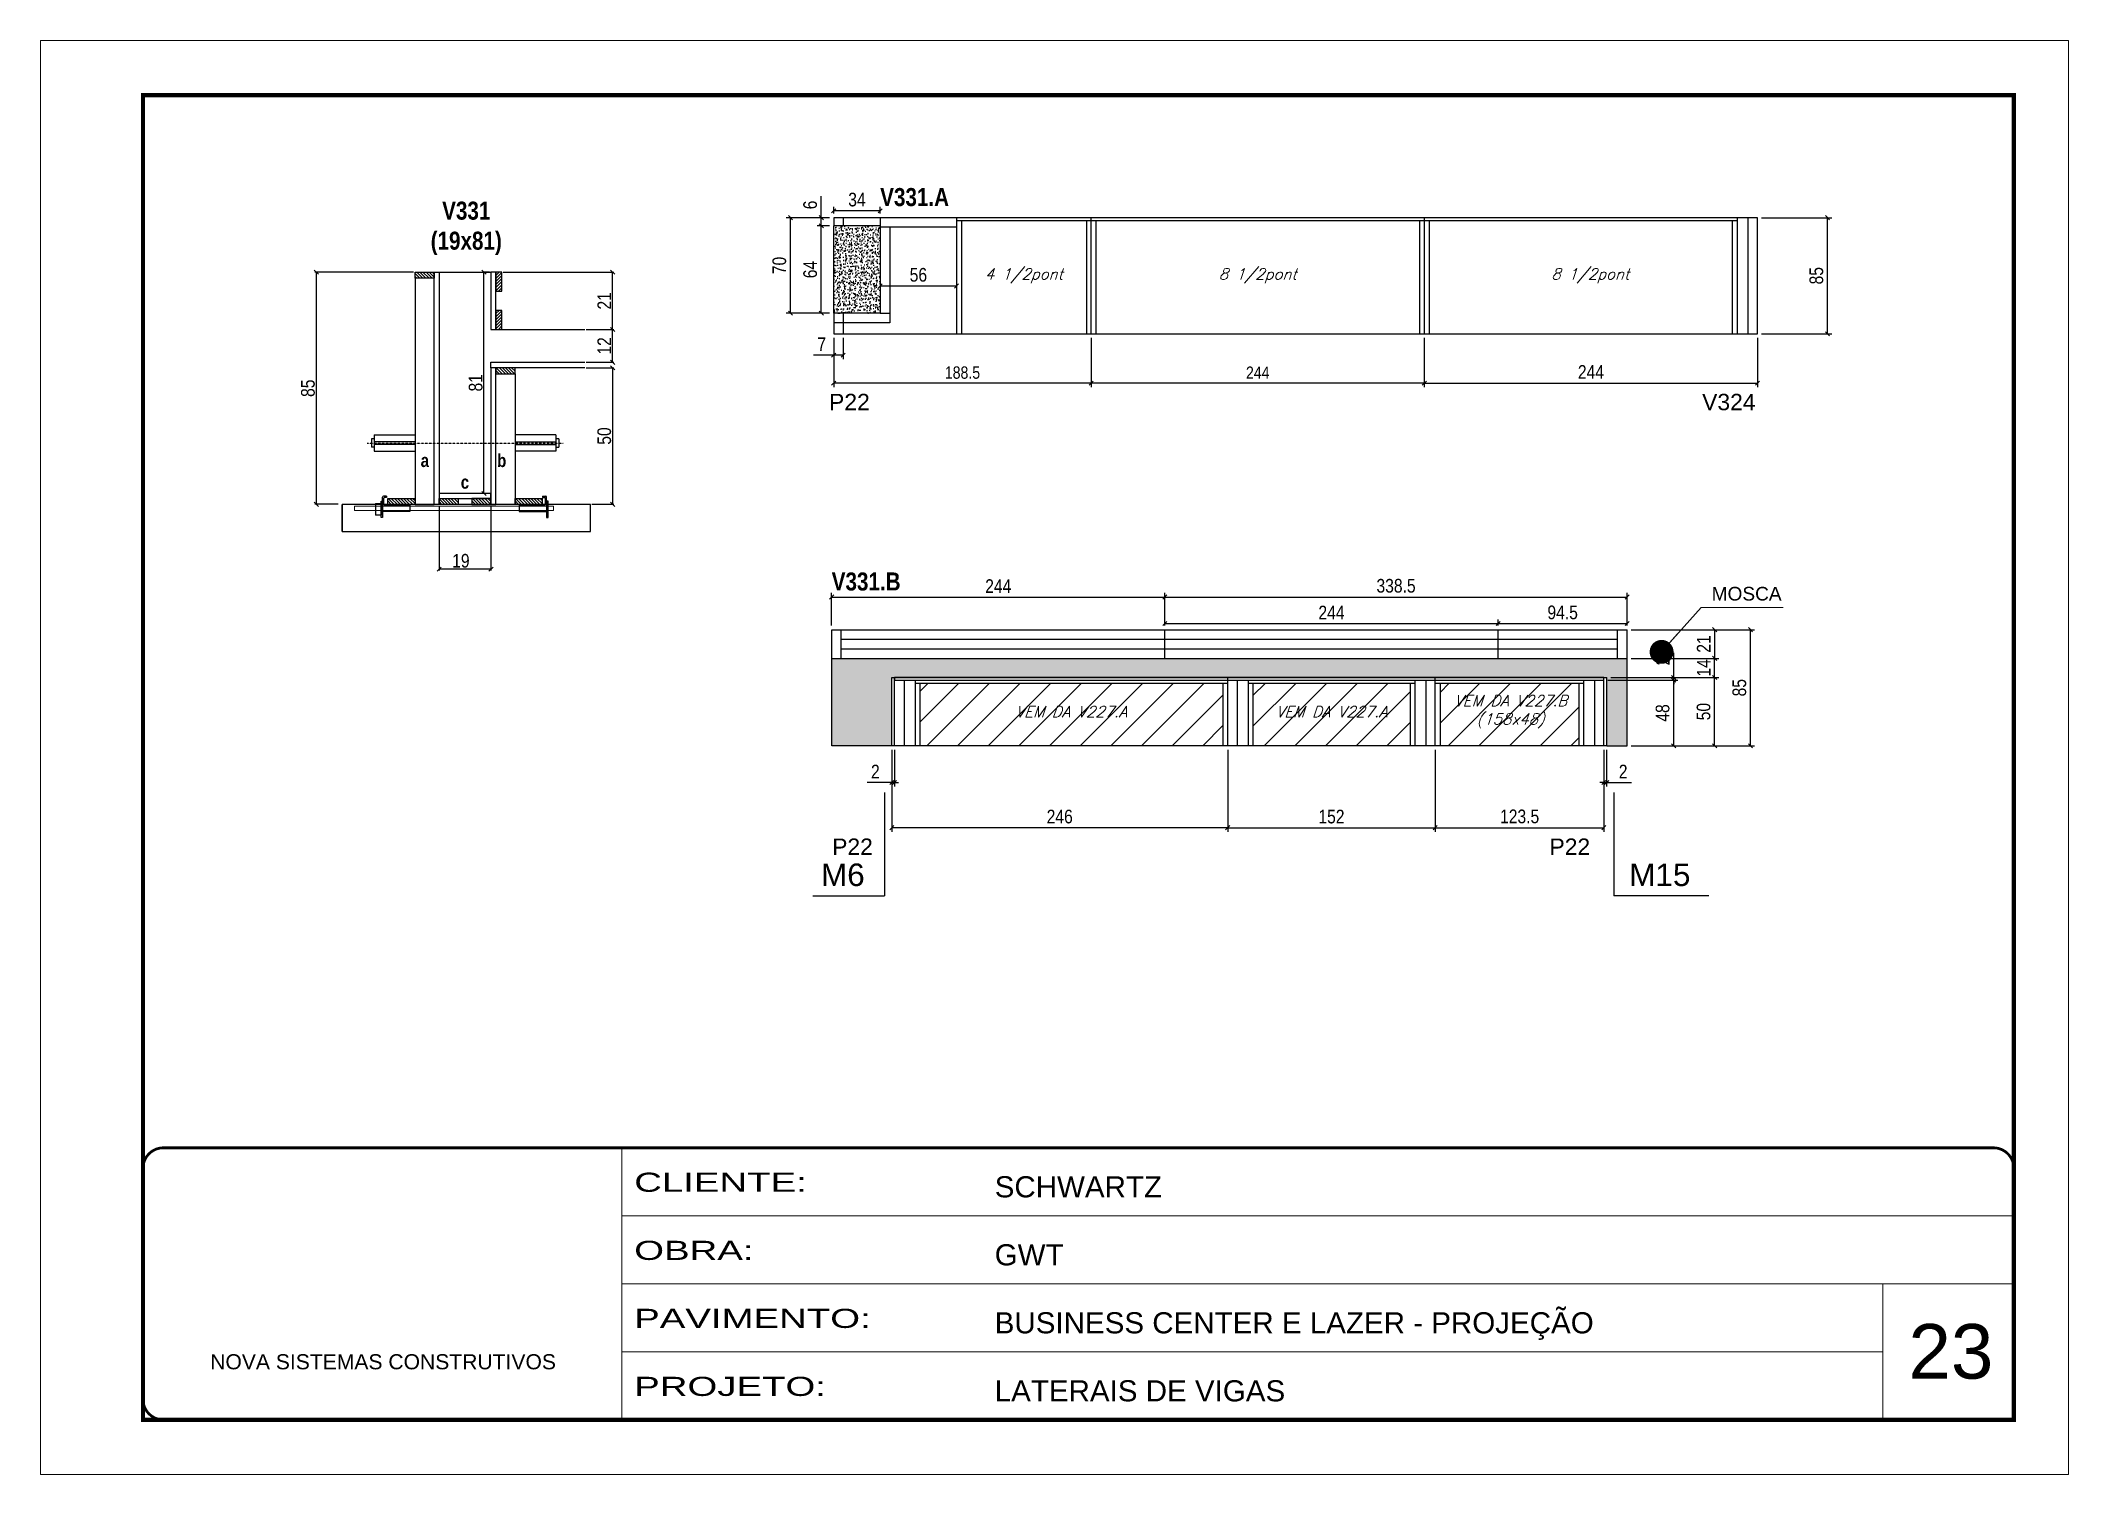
# Model space of a CAD drawing. Extents: x 13154 to 22413, y 1253 to 30260.
# Drawn here: x 16338 to 17823, y 23076 to 24126 of the extents above; entities that cross this region are included whole.
import ezdxf

# ---------------------------------------------------------------- set-up
doc = ezdxf.new("R2010")
doc.units = 0
for name, pattern in [('CONTINUO', [0]), ('DASHED', [0.75, 0.5, -0.25]), ('HIDDEN', [0.375, 0.25, -0.125])]:
    doc.linetypes.add(name, pattern=pattern)
for name, color, linetype in [('5', 5, 'Continuous'), ('barrote', 251, 'Continuous'), ('COTA', 241, 'Continuous'), ('detalhes', 4, 'Continuous'), ('NOMENCLATURA', 7, 'Continuous'), ('Painéis', 200, 'Continuous'), ('presilha', 1, 'Continuous'), ('SARR_2.2x10', 60, 'Continuous'), ('SARR_2.2x7', 40, 'Continuous'), ('SARR_3.5x7', 81, 'Continuous'), ('TENSOR', 3, 'Continuous'), ('texto', 7, 'Continuous')]:
    doc.layers.add(name, color=color, linetype=linetype)
for name, color, linetype, lineweight in [('CARIMBO', 255, 'Continuous', 9), ('CONCRETO', 251, 'Continuous', 25), ('Folhas', 255, 'Continuous', 9), ('Hachura', 251, 'Continuous', 9), ('SARRAFO DE PRESSAO', 251, 'DASHED', 9), ('SCO-___-LAJ', 2, 'Continuous', 0)]:
    doc.layers.add(name, color=color, linetype=linetype, lineweight=lineweight)
doc.styles.add('ARIAL', font='arial.ttf')
doc.styles.add('COTA TECNICA', font='techl___.ttf', dxfattribs={"height": 10})
doc.styles.add('COTA TECNICA 2X', font='techl___.ttf', dxfattribs={"height": 10})
doc.styles.add('COTA TECNICA-50', font='techl___.ttf', dxfattribs={"height": 9})
doc.styles.add('Romans', font='romans.shx')
doc.styles.get("Standard").update_dxf_attribs({"font": 'arial.ttf'})
doc.styles.add('TECNICA', font='techb___.ttf', dxfattribs={"height": 10})
doc.styles.add('Tecnologia', font='')
doc.styles.get('Tecnologia').set_extended_font_data('Forgotten Futurist')
doc.dimstyles.new('3x', dxfattribs={"dimtxt": 10, "dimasz": 5, "dimexe": 7, "dimexo": 5, "dimgap": 4, "dimtad": 1, "dimdec": 4, "dimlfac": 0.333333, "dimdsep": 46, "dimtxsty": 'Standard', "dimblk": 'DOT', "dimcen": 0.09, "dimclrd": 1, "dimclre": 1, "dimclrt": 2, "dimadec": 0, "dimazin": 2, "dimtfac": 1, "dimtdec": 4, "dimtmove": 0, "dimatfit": 3, "dimldrblk": 'DOT', "dimfxl": 1, "dimtolj": 1, "dimtzin": 0, "dimlwd": 9, "dimlwe": 9, "dimarcsym": 0})
doc.dimstyles.new('COTA PAINEL-50', dxfattribs={"dimtxt": 9, "dimasz": 3, "dimexe": 3, "dimexo": 3, "dimgap": 3, "dimtad": 1, "dimdec": 1, "dimzin": 12, "dimdsep": 46, "dimtxsty": 'COTA TECNICA-50', "dimblk1": 'OBLIQUE', "dimblk2": 'OBLIQUE', "dimsah": 1, "dimcen": 0.9, "dimclrd": 4, "dimclre": 4, "dimclrt": 240, "dimadec": 1, "dimazin": 3, "dimtfac": 1, "dimtdec": 1, "dimtmove": 0, "dimatfit": 3, "dimfxl": 1, "dimtolj": 1, "dimtzin": 12, "dimarcsym": 0})
doc.dimstyles.new('PAINEL', dxfattribs={"dimtxt": 10, "dimasz": 3, "dimexe": 3, "dimexo": 3, "dimgap": 3, "dimtad": 1, "dimdec": 1, "dimzin": 12, "dimdsep": 46, "dimtxsty": 'COTA TECNICA', "dimblk1": 'OBLIQUE', "dimblk2": 'OBLIQUE', "dimsah": 1, "dimcen": 0.9, "dimclrd": 4, "dimclre": 4, "dimclrt": 240, "dimadec": 1, "dimazin": 3, "dimtfac": 1, "dimtdec": 1, "dimtmove": 0, "dimatfit": 3, "dimfxl": 1, "dimtolj": 1, "dimtzin": 12, "dimarcsym": 0})
doc.dimstyles.new('SECAO', dxfattribs={"dimscale": 0.333333, "dimtxt": 5, "dimasz": 9, "dimexe": 3, "dimexo": 3, "dimgap": 3, "dimtad": 1, "dimdec": 1, "dimlfac": 0.5, "dimzin": 12, "dimdsep": 46, "dimtxsty": 'COTA TECNICA 2X', "dimblk1": 'OBLIQUE', "dimblk2": 'OBLIQUE', "dimsah": 1, "dimcen": 0.9, "dimclrd": 4, "dimclre": 4, "dimclrt": 240, "dimadec": 1, "dimazin": 3, "dimtfac": 1, "dimtdec": 1, "dimtmove": 0, "dimatfit": 3, "dimfxl": 1, "dimtolj": 1, "dimtzin": 12, "dimarcsym": 0})
pattern_1 = [(135, (49865.257, -99725.4912), (-1.122532015, -1.122532015), [])]

msp = doc.modelspace()

# ---------------------------------------------------------------- texts
at = {"layer": '5', "linetype": 'Continuous'}
for s, p in [('P22', (16915.3, 23855.6)), ('V324', (17554.63, 23855.6)), ('P22', (16917.56, 23529.98)), ('P22', (17442.84, 23529.98))]:
    msp.add_text(s, height=12, rotation=0.00004, dxfattribs=at).set_placement(p)
at = {"layer": 'CARIMBO', "style": 'ARIAL'}
for s, height, p in [('MOSCA', 10, (17561.6, 23716.25)), ('23', 40, (17705.74, 23146.44))]:
    msp.add_text(s, height=height, dxfattribs=at).set_placement(p)
at = {"layer": 'detalhes', "style": 'TECNICA'}
for s, p in [('a', (16616.24, 23814.01)), ('b', (16672.22, 23814)), ('c', (16645.58, 23798.15))]:
    msp.add_text(s, height=9.6, dxfattribs=at).set_placement(p)
at = {"layer": 'NOMENCLATURA', "style": 'TECNICA'}
for s, p in [('V331.A', (16952.73, 24005.1)), ('V331.B', (16917.23, 23723.59))]:
    msp.add_text(s, height=13.2, dxfattribs=at).set_placement(p)
at = {"layer": 'NOMENCLATURA', "linetype": 'Continuous'}
for s, p in [('M6', (16909.37, 23507.17)), ('M15', (17501.24, 23507.17))]:
    msp.add_text(s, height=16.5, dxfattribs=at).set_placement(p)
at = {"layer": 'NOMENCLATURA', "insert": (16649.62, 24008.37), "char_height": 13.2, "attachment_point": 2, "style": 'TECNICA'}
msp.add_mtext_dynamic_manual_height_columns('V331\\P(19x81)', width=300.2766, gutter_width=1, heights=[0], dxfattribs=at)
at = {"layer": 'texto', "color": 2, "char_height": 8, "attachment_point": 5, "style": 'Romans'}
for s, insert in [('{\\Q19;\\C256;4 1/2pont}', (17057.98, 23954.08)), ('{\\Q19;\\C256;8 1/2pont}', (17229.23, 23954.08)), ('{\\Q19;\\C256;8 1/2pont}', (17472.73, 23954.08)), ('{\\Q19;\\C256;VEM DA V227.B\\P(158x48)}', (17414.36, 23634.88)), ('{\\Q19;\\C256;VEM DA V227.A}', (17092.73, 23634.88)), ('{\\Q19;\\C256;VEM DA V227.A}', (17283.23, 23634.88))]:
    msp.add_mtext(s, dxfattribs=dict(at, insert=insert))

# ---------------------------------------------------------------- blocks, each defined once
blk = doc.blocks.new('9999999999')
at = {"color": 30, "linetype": 'CONTINUO'}
for p, q in [((98564.6, 34230.2), (98564.6, 34429.4)), ((98564.6, 34379.6), (99584, 34379.6)), ((98564.6, 34329.8), (99488, 34329.8)), ((99584, 34329.8), (99488, 34329.8)), ((99488, 34329.8), (99488, 34230.2)), ((98564.6, 34280), (99488, 34280))]:
    blk.add_line(p, q, dxfattribs=at)
at = {"color": 30, "linetype": 'CONTINUO', "const_width": 2}
blk.add_lwpolyline([(99584, 34230.2), (99584, 34414.4, 0.414214), (99569, 34429.4), (98229, 34429.4, 0.414214), (98214, 34414.4), (98214, 34245.2, 0.414214), (98229, 34230.2), (99584, 34230.2)], format="xyb", dxfattribs=at)
at = {"layer": 'Folhas'}
blk.add_lwpolyline([(98139, 34190.2), (99624, 34190.2), (99624, 35240.2), (98139, 35240.2)], close=True, dxfattribs=at)
at = {"layer": 'Folhas', "color": 30, "const_width": 3}
blk.add_lwpolyline([(98214, 34230.2), (99584, 34230.2), (99584, 35200.2), (98214, 35200.2)], close=True, dxfattribs=at)
at = {"color": 7, "linetype": 'Continuous', "ltscale": 5, "style": 'ARIAL'}
for s, height, p in [('SCHWARTZ', 15.48, (98837.7, 34393.1)), ('GWT', 15.48, (98837.7, 34343.3)), ('BUSINESS CENTER E LAZER - PROJEÇÃO', 15.483, (98837.7, 34293.5)), ('NOVA SISTEMAS CONSTRUTIVOS', 11.059, (98263.2, 34267.2)), ('LATERAIS DE VIGAS', 15.483, (98837.7, 34243.7))]:
    blk.add_text(s, height=height, dxfattribs=at).set_placement(p)
at = {"layer": 'Folhas', "color": 7, "style": 'Tecnologia', "width": 1.5}
for s, p in [('CLIENTE:', (98573.7, 34397.2)), ('OBRA:', (98573.7, 34347.3)), ('PAVIMENTO:', (98573.7, 34297.5)), ('PROJETO:', (98573.7, 34247.7))]:
    blk.add_text(s, height=14, dxfattribs=at).set_placement(p)
blk = doc.blocks.new('_Oblique')
at = {"color": 0, "linetype": 'ByBlock', "lineweight": -2}
blk.add_line((-0.5, -0.5), (0.5, 0.5), dxfattribs=at)
blk = doc.blocks.new('*D128')
at = {"layer": 'COTA', "color": 4, "linetype": 'ByBlock', "lineweight": -2, "transparency": 16777216}
for p, q in [((17107.2, 23908.6), (17107.2, 23872.5)), ((17351.2, 23908.6), (17351.2, 23872.5)), ((17351.2, 23875.5), (17107.2, 23875.5))]:
    blk.add_line(p, q, dxfattribs=at)
at = {"layer": 'Defpoints', "color": 0, "linetype": 'ByBlock', "transparency": 16777216}
for p in [(17107.2, 23911.6), (17351.2, 23911.6), (17107.2, 23875.5)]:
    blk.add_point(p, dxfattribs=at)
at = {"layer": 'COTA', "color": 4, "linetype": 'ByBlock', "lineweight": -2, "transparency": 16777216, "xscale": 3, "yscale": 3, "zscale": 3, "rotation": 180}
blk.add_blockref('_Oblique', (17107.2, 23875.5), dxfattribs=at)
at = {"layer": 'COTA', "color": 4, "linetype": 'ByBlock', "lineweight": -2, "transparency": 16777216, "xscale": 3, "yscale": 3, "zscale": 3}
blk.add_blockref('_Oblique', (17351.2, 23875.5), dxfattribs=at)
at = {"layer": 'COTA', "color": 240, "linetype": 'ByBlock', "transparency": 16777216, "insert": (17229.2, 23883.1), "char_height": 9, "attachment_point": 5, "style": 'COTA TECNICA-50'}
blk.add_mtext('\\A1;244', dxfattribs=at)
blk = doc.blocks.new('*D958')
at = {"layer": 'COTA', "color": 4, "linetype": 'ByBlock', "lineweight": -2, "transparency": 16777216}
for p, q in [((16918.7, 23908.6), (16918.7, 23872.5)), ((17107.2, 23908.6), (17107.2, 23872.5)), ((17107.2, 23875.5), (16918.7, 23875.5))]:
    blk.add_line(p, q, dxfattribs=at)
at = {"layer": 'Defpoints', "color": 0, "linetype": 'ByBlock', "transparency": 16777216}
for p in [(16918.7, 23911.6), (17107.2, 23911.6), (16918.7, 23875.5)]:
    blk.add_point(p, dxfattribs=at)
at = {"layer": 'COTA', "color": 4, "linetype": 'ByBlock', "lineweight": -2, "transparency": 16777216, "xscale": 3, "yscale": 3, "zscale": 3, "rotation": 180}
blk.add_blockref('_Oblique', (16918.7, 23875.5), dxfattribs=at)
at = {"layer": 'COTA', "color": 4, "linetype": 'ByBlock', "lineweight": -2, "transparency": 16777216, "xscale": 3, "yscale": 3, "zscale": 3}
blk.add_blockref('_Oblique', (17107.2, 23875.5), dxfattribs=at)
at = {"layer": 'COTA', "color": 240, "linetype": 'ByBlock', "transparency": 16777216, "insert": (17013, 23883.1), "char_height": 9, "attachment_point": 5, "style": 'COTA TECNICA-50'}
blk.add_mtext('\\A1;188.5', dxfattribs=at)
blk = doc.blocks.new('*D959')
at = {"layer": 'COTA', "color": 4, "linetype": 'ByBlock', "lineweight": -2, "transparency": 16777216}
for p, q in [((17351.2, 23908.6), (17351.2, 23872.5)), ((17595.2, 23908.6), (17595.2, 23872.5)), ((17351.2, 23875.5), (17595.2, 23875.5))]:
    blk.add_line(p, q, dxfattribs=at)
at = {"layer": 'Defpoints', "color": 0, "linetype": 'ByBlock', "transparency": 16777216}
for p in [(17351.2, 23911.6), (17595.2, 23911.6), (17595.2, 23875.5)]:
    blk.add_point(p, dxfattribs=at)
at = {"layer": 'COTA', "color": 4, "linetype": 'ByBlock', "lineweight": -2, "transparency": 16777216, "xscale": 3, "yscale": 3, "zscale": 3, "rotation": 180}
blk.add_blockref('_Oblique', (17351.2, 23875.5), dxfattribs=at)
at = {"layer": 'COTA', "color": 4, "linetype": 'ByBlock', "lineweight": -2, "transparency": 16777216, "xscale": 3, "yscale": 3, "zscale": 3}
blk.add_blockref('_Oblique', (17595.2, 23875.5), dxfattribs=at)
at = {"layer": 'COTA', "color": 240, "linetype": 'ByBlock', "transparency": 16777216, "insert": (17473.2, 23883.6), "char_height": 10, "attachment_point": 5, "style": 'COTA TECNICA'}
blk.add_mtext('\\A1;244', dxfattribs=at)
blk = doc.blocks.new('*D960')
at = {"layer": 'COTA', "color": 4, "linetype": 'ByBlock', "lineweight": -2, "transparency": 16777216}
for p, q in [((17598.2, 23996.6), (17649.5, 23996.6)), ((17646.5, 23911.6), (17646.5, 23996.6)), ((17598.2, 23911.6), (17649.5, 23911.6))]:
    blk.add_line(p, q, dxfattribs=at)
at = {"layer": 'Defpoints', "color": 0, "linetype": 'ByBlock', "transparency": 16777216}
for p in [(17595.2, 23996.6), (17646.5, 23996.6), (17595.2, 23911.6)]:
    blk.add_point(p, dxfattribs=at)
at = {"layer": 'COTA', "color": 4, "linetype": 'ByBlock', "lineweight": -2, "transparency": 16777216, "xscale": 3, "yscale": 3, "zscale": 3}
for p, rotation in [((17646.5, 23996.6), 90), ((17646.5, 23911.6), 270)]:
    blk.add_blockref('_Oblique', p, dxfattribs=dict(at, rotation=rotation))
at = {"layer": 'COTA', "color": 240, "linetype": 'ByBlock', "transparency": 16777216, "insert": (17638.3, 23954.1), "char_height": 10, "attachment_point": 5, "rotation": 90, "style": 'COTA TECNICA'}
blk.add_mtext('\\A1;85', dxfattribs=at)
blk = doc.blocks.new('*D961')
at = {"layer": 'COTA', "color": 4, "linetype": 'ByBlock', "lineweight": -2, "transparency": 16777216}
for p, q in [((16918.7, 23908.6), (16918.7, 23892.9)), ((16925.7, 23908.6), (16925.7, 23892.9)), ((16918.7, 23895.9), (16904, 23895.9)), ((16925.7, 23895.9), (16918.7, 23895.9))]:
    blk.add_line(p, q, dxfattribs=at)
at = {"layer": 'Defpoints', "color": 0, "linetype": 'ByBlock', "transparency": 16777216}
for p in [(16918.7, 23911.6), (16925.7, 23911.6), (16918.7, 23895.9)]:
    blk.add_point(p, dxfattribs=at)
at = {"layer": 'COTA', "color": 4, "linetype": 'ByBlock', "lineweight": -2, "transparency": 16777216, "xscale": 3, "yscale": 3, "zscale": 3, "rotation": 180}
blk.add_blockref('_Oblique', (16918.7, 23895.9), dxfattribs=at)
at = {"layer": 'COTA', "color": 4, "linetype": 'ByBlock', "lineweight": -2, "transparency": 16777216, "xscale": 3, "yscale": 3, "zscale": 3}
blk.add_blockref('_Oblique', (16925.7, 23895.9), dxfattribs=at)
at = {"layer": 'COTA', "color": 240, "linetype": 'ByBlock', "transparency": 16777216, "insert": (16909.9, 23903.9), "char_height": 10, "attachment_point": 5, "style": 'COTA TECNICA'}
blk.add_mtext('\\A1;7', dxfattribs=at)
blk = doc.blocks.new('*D962')
at = {"layer": 'COTA', "color": 4, "linetype": 'ByBlock', "lineweight": -2, "transparency": 16777216}
for p, q in [((16915.7, 23990.6), (16906.6, 23990.6)), ((16909.6, 23926.6), (16909.6, 23990.6)), ((16915.7, 23926.6), (16906.6, 23926.6))]:
    blk.add_line(p, q, dxfattribs=at)
at = {"layer": 'Defpoints', "color": 0, "linetype": 'ByBlock', "transparency": 16777216}
for p in [(16909.6, 23990.6), (16918.7, 23990.6), (16918.7, 23926.6)]:
    blk.add_point(p, dxfattribs=at)
at = {"layer": 'COTA', "color": 4, "linetype": 'ByBlock', "lineweight": -2, "transparency": 16777216, "xscale": 3, "yscale": 3, "zscale": 3}
for p, rotation in [((16909.6, 23990.6), 90), ((16909.6, 23926.6), 270)]:
    blk.add_blockref('_Oblique', p, dxfattribs=dict(at, rotation=rotation))
at = {"layer": 'COTA', "color": 240, "linetype": 'ByBlock', "transparency": 16777216, "insert": (16901.5, 23958.6), "char_height": 10, "attachment_point": 5, "rotation": 90, "style": 'COTA TECNICA'}
blk.add_mtext('\\A1;64', dxfattribs=at)
blk = doc.blocks.new('*D963')
at = {"layer": 'COTA', "color": 4, "linetype": 'ByBlock', "lineweight": -2, "transparency": 16777216}
for p, q in [((16915.7, 23996.6), (16884, 23996.6)), ((16887, 23926.6), (16887, 23996.6)), ((16915.7, 23926.6), (16884, 23926.6))]:
    blk.add_line(p, q, dxfattribs=at)
at = {"layer": 'Defpoints', "color": 0, "linetype": 'ByBlock', "transparency": 16777216}
for p in [(16887, 23996.6), (16918.7, 23996.6), (16918.7, 23926.6)]:
    blk.add_point(p, dxfattribs=at)
at = {"layer": 'COTA', "color": 4, "linetype": 'ByBlock', "lineweight": -2, "transparency": 16777216, "xscale": 3, "yscale": 3, "zscale": 3}
for p, rotation in [((16887, 23996.6), 90), ((16887, 23926.6), 270)]:
    blk.add_blockref('_Oblique', p, dxfattribs=dict(at, rotation=rotation))
at = {"layer": 'COTA', "color": 240, "linetype": 'ByBlock', "transparency": 16777216, "insert": (16878.9, 23961.6), "char_height": 10, "attachment_point": 5, "rotation": 90, "style": 'COTA TECNICA'}
blk.add_mtext('\\A1;70', dxfattribs=at)
blk = doc.blocks.new('*D964')
at = {"layer": 'COTA', "color": 4, "linetype": 'ByBlock', "lineweight": -2, "transparency": 16777216}
for p, q in [((16909.6, 23996.6), (16909.6, 24012.3)), ((16915.7, 23996.6), (16906.6, 23996.6)), ((16915.7, 23990.6), (16906.6, 23990.6)), ((16909.6, 23990.6), (16909.6, 23996.6))]:
    blk.add_line(p, q, dxfattribs=at)
at = {"layer": 'Defpoints', "color": 0, "linetype": 'ByBlock', "transparency": 16777216}
for p in [(16909.6, 23996.6), (16918.7, 23996.6), (16918.7, 23990.6)]:
    blk.add_point(p, dxfattribs=at)
at = {"layer": 'COTA', "color": 4, "linetype": 'ByBlock', "lineweight": -2, "transparency": 16777216, "xscale": 3, "yscale": 3, "zscale": 3}
for p, rotation in [((16909.6, 23996.6), 90), ((16909.6, 23990.6), 270)]:
    blk.add_blockref('_Oblique', p, dxfattribs=dict(at, rotation=rotation))
at = {"layer": 'COTA', "color": 240, "linetype": 'ByBlock', "transparency": 16777216, "insert": (16901.5, 24005.9), "char_height": 10, "attachment_point": 5, "rotation": 90, "style": 'COTA TECNICA'}
blk.add_mtext('\\A1;6', dxfattribs=at)
blk = doc.blocks.new('*D965')
at = {"layer": 'COTA', "color": 4, "linetype": 'ByBlock', "lineweight": -2, "transparency": 16777216}
for p, q in [((16918.7, 23999.6), (16918.7, 24004.6)), ((16952.7, 24001.6), (16918.7, 24001.6)), ((16952.7, 23999.6), (16952.7, 24004.6))]:
    blk.add_line(p, q, dxfattribs=at)
at = {"layer": 'Defpoints', "color": 0, "linetype": 'ByBlock', "transparency": 16777216}
for p in [(16918.7, 24001.6), (16918.7, 23996.6), (16952.7, 23996.6)]:
    blk.add_point(p, dxfattribs=at)
at = {"layer": 'COTA', "color": 4, "linetype": 'ByBlock', "lineweight": -2, "transparency": 16777216, "xscale": 3, "yscale": 3, "zscale": 3, "rotation": 180}
blk.add_blockref('_Oblique', (16918.7, 24001.6), dxfattribs=at)
at = {"layer": 'COTA', "color": 4, "linetype": 'ByBlock', "lineweight": -2, "transparency": 16777216, "xscale": 3, "yscale": 3, "zscale": 3}
blk.add_blockref('_Oblique', (16952.7, 24001.6), dxfattribs=at)
at = {"layer": 'COTA', "color": 240, "linetype": 'ByBlock', "transparency": 16777216, "insert": (16935.7, 24009.8), "char_height": 10, "attachment_point": 5, "style": 'COTA TECNICA'}
blk.add_mtext('\\A1;34', dxfattribs=at)
blk = doc.blocks.new('*D966')
at = {"layer": 'COTA', "color": 4, "linetype": 'ByBlock', "lineweight": -2, "transparency": 16777216}
for p, q in [((16952.7, 23958.6), (16952.7, 23943.6)), ((16952.7, 23946.6), (17008.7, 23946.6)), ((17008.7, 23951.1), (17008.7, 23943.6))]:
    blk.add_line(p, q, dxfattribs=at)
at = {"layer": 'Defpoints', "color": 0, "linetype": 'ByBlock', "transparency": 16777216}
for p in [(16952.7, 23961.6), (17008.7, 23954.1), (17008.7, 23946.6)]:
    blk.add_point(p, dxfattribs=at)
at = {"layer": 'COTA', "color": 4, "linetype": 'ByBlock', "lineweight": -2, "transparency": 16777216, "xscale": 3, "yscale": 3, "zscale": 3, "rotation": 180}
blk.add_blockref('_Oblique', (16952.7, 23946.6), dxfattribs=at)
at = {"layer": 'COTA', "color": 4, "linetype": 'ByBlock', "lineweight": -2, "transparency": 16777216, "xscale": 3, "yscale": 3, "zscale": 3}
blk.add_blockref('_Oblique', (17008.7, 23946.6), dxfattribs=at)
at = {"layer": 'COTA', "color": 240, "linetype": 'ByBlock', "transparency": 16777216, "insert": (16980.7, 23954.7), "char_height": 10, "attachment_point": 5, "style": 'COTA TECNICA'}
blk.add_mtext('\\A1;56', dxfattribs=at)
blk = doc.blocks.new('*D967')
at = {"layer": 'COTA', "color": 4, "linetype": 'ByBlock', "lineweight": -2, "transparency": 16777216}
for p, q in [((16961.2, 23606.9), (16961.2, 23546.9)), ((17207.2, 23606.9), (17207.2, 23546.9)), ((17207.2, 23549.9), (16961.2, 23549.9))]:
    blk.add_line(p, q, dxfattribs=at)
at = {"layer": 'Defpoints', "color": 0, "linetype": 'ByBlock', "transparency": 16777216}
for p in [(16961.2, 23609.9), (17207.2, 23609.9), (16961.2, 23549.9)]:
    blk.add_point(p, dxfattribs=at)
at = {"layer": 'COTA', "color": 4, "linetype": 'ByBlock', "lineweight": -2, "transparency": 16777216, "xscale": 3, "yscale": 3, "zscale": 3, "rotation": 180}
blk.add_blockref('_Oblique', (16961.2, 23549.9), dxfattribs=at)
at = {"layer": 'COTA', "color": 4, "linetype": 'ByBlock', "lineweight": -2, "transparency": 16777216, "xscale": 3, "yscale": 3, "zscale": 3}
blk.add_blockref('_Oblique', (17207.2, 23549.9), dxfattribs=at)
at = {"layer": 'COTA', "color": 240, "linetype": 'ByBlock', "transparency": 16777216, "insert": (17084.2, 23558), "char_height": 10, "attachment_point": 5, "style": 'COTA TECNICA'}
blk.add_mtext('\\A1;246', dxfattribs=at)
blk = doc.blocks.new('*D968')
at = {"layer": 'COTA', "color": 4, "linetype": 'ByBlock', "lineweight": -2, "transparency": 16777216}
for p, q in [((17207.2, 23606.9), (17207.2, 23546.9)), ((17359.2, 23606.9), (17359.2, 23546.9)), ((17207.2, 23549.9), (17359.2, 23549.9))]:
    blk.add_line(p, q, dxfattribs=at)
at = {"layer": 'Defpoints', "color": 0, "linetype": 'ByBlock', "transparency": 16777216}
for p in [(17207.2, 23609.9), (17359.2, 23609.9), (17359.2, 23549.9)]:
    blk.add_point(p, dxfattribs=at)
at = {"layer": 'COTA', "color": 4, "linetype": 'ByBlock', "lineweight": -2, "transparency": 16777216, "xscale": 3, "yscale": 3, "zscale": 3, "rotation": 180}
blk.add_blockref('_Oblique', (17207.2, 23549.9), dxfattribs=at)
at = {"layer": 'COTA', "color": 4, "linetype": 'ByBlock', "lineweight": -2, "transparency": 16777216, "xscale": 3, "yscale": 3, "zscale": 3}
blk.add_blockref('_Oblique', (17359.2, 23549.9), dxfattribs=at)
at = {"layer": 'COTA', "color": 240, "linetype": 'ByBlock', "transparency": 16777216, "insert": (17283.2, 23558), "char_height": 10, "attachment_point": 5, "style": 'COTA TECNICA'}
blk.add_mtext('\\A1;152', dxfattribs=at)
blk = doc.blocks.new('*D969')
at = {"layer": 'COTA', "color": 4, "linetype": 'ByBlock', "lineweight": -2, "transparency": 16777216}
for p, q in [((17359.2, 23606.9), (17359.2, 23546.9)), ((17482.7, 23606.9), (17482.7, 23546.9)), ((17359.2, 23549.9), (17482.7, 23549.9))]:
    blk.add_line(p, q, dxfattribs=at)
at = {"layer": 'Defpoints', "color": 0, "linetype": 'ByBlock', "transparency": 16777216}
for p in [(17359.2, 23609.9), (17482.7, 23609.9), (17482.7, 23549.9)]:
    blk.add_point(p, dxfattribs=at)
at = {"layer": 'COTA', "color": 4, "linetype": 'ByBlock', "lineweight": -2, "transparency": 16777216, "xscale": 3, "yscale": 3, "zscale": 3, "rotation": 180}
blk.add_blockref('_Oblique', (17359.2, 23549.9), dxfattribs=at)
at = {"layer": 'COTA', "color": 4, "linetype": 'ByBlock', "lineweight": -2, "transparency": 16777216, "xscale": 3, "yscale": 3, "zscale": 3}
blk.add_blockref('_Oblique', (17482.7, 23549.9), dxfattribs=at)
at = {"layer": 'COTA', "color": 240, "linetype": 'ByBlock', "transparency": 16777216, "insert": (17421, 23558.1), "char_height": 10, "attachment_point": 5, "style": 'COTA TECNICA'}
blk.add_mtext('\\A1;123.5', dxfattribs=at)
blk = doc.blocks.new('*D970')
at = {"layer": 'COTA', "color": 4, "linetype": 'ByBlock', "lineweight": -2, "transparency": 16777216}
for p, q in [((16961.2, 23606.9), (16961.2, 23580)), ((16963.2, 23606.9), (16963.2, 23580)), ((16961.2, 23583), (16943.1, 23583)), ((16963.2, 23583), (16961.2, 23583)), ((16963.2, 23583), (16966.2, 23583))]:
    blk.add_line(p, q, dxfattribs=at)
at = {"layer": 'Defpoints', "color": 0, "linetype": 'ByBlock', "transparency": 16777216}
for p in [(16961.2, 23609.9), (16963.2, 23609.9), (16961.2, 23583)]:
    blk.add_point(p, dxfattribs=at)
at = {"layer": 'COTA', "color": 4, "linetype": 'ByBlock', "lineweight": -2, "transparency": 16777216, "xscale": 3, "yscale": 3, "zscale": 3}
blk.add_blockref('_Oblique', (16961.2, 23583), dxfattribs=at)
at = {"layer": 'COTA', "color": 4, "linetype": 'ByBlock', "lineweight": -2, "transparency": 16777216, "xscale": 3, "yscale": 3, "zscale": 3, "rotation": 180}
blk.add_blockref('_Oblique', (16963.2, 23583), dxfattribs=at)
at = {"layer": 'COTA', "color": 240, "linetype": 'ByBlock', "transparency": 16777216, "insert": (16949.2, 23591), "char_height": 10, "attachment_point": 5, "style": 'COTA TECNICA'}
blk.add_mtext('\\A1;2', dxfattribs=at)
blk = doc.blocks.new('*D129')
at = {"layer": 'COTA', "color": 4, "linetype": 'ByBlock', "lineweight": -2, "transparency": 16777216}
for p, q in [((17482.7, 23606.9), (17482.7, 23580)), ((17484.7, 23606.9), (17484.7, 23580)), ((17482.7, 23583), (17479.7, 23583)), ((17482.7, 23583), (17484.7, 23583)), ((17484.7, 23583), (17502.8, 23583))]:
    blk.add_line(p, q, dxfattribs=at)
at = {"layer": 'Defpoints', "color": 0, "linetype": 'ByBlock', "transparency": 16777216}
for p in [(17482.7, 23609.9), (17484.7, 23609.9), (17484.7, 23583)]:
    blk.add_point(p, dxfattribs=at)
at = {"layer": 'COTA', "color": 4, "linetype": 'ByBlock', "lineweight": -2, "transparency": 16777216, "xscale": 3, "yscale": 3, "zscale": 3}
blk.add_blockref('_Oblique', (17482.7, 23583), dxfattribs=at)
at = {"layer": 'COTA', "color": 4, "linetype": 'ByBlock', "lineweight": -2, "transparency": 16777216, "xscale": 3, "yscale": 3, "zscale": 3, "rotation": 180}
blk.add_blockref('_Oblique', (17484.7, 23583), dxfattribs=at)
at = {"layer": 'COTA', "color": 240, "linetype": 'ByBlock', "transparency": 16777216, "insert": (17496.8, 23591), "char_height": 10, "attachment_point": 5, "style": 'COTA TECNICA'}
blk.add_mtext('\\A1;2', dxfattribs=at)
blk = doc.blocks.new('*D971')
at = {"layer": 'COTA', "color": 4, "linetype": 'ByBlock', "lineweight": -2, "transparency": 16777216}
for p, q in [((16917.2, 23697.9), (16917.2, 23721.8)), ((16917.2, 23718.8), (17161.2, 23718.8)), ((17161.2, 23697.9), (17161.2, 23721.8))]:
    blk.add_line(p, q, dxfattribs=at)
at = {"layer": 'Defpoints', "color": 0, "linetype": 'ByBlock', "transparency": 16777216}
for p in [(17161.2, 23718.8), (16917.2, 23694.9), (17161.2, 23694.9)]:
    blk.add_point(p, dxfattribs=at)
at = {"layer": 'COTA', "color": 4, "linetype": 'ByBlock', "lineweight": -2, "transparency": 16777216, "xscale": 3, "yscale": 3, "zscale": 3, "rotation": 180}
blk.add_blockref('_Oblique', (16917.2, 23718.8), dxfattribs=at)
at = {"layer": 'COTA', "color": 4, "linetype": 'ByBlock', "lineweight": -2, "transparency": 16777216, "xscale": 3, "yscale": 3, "zscale": 3}
blk.add_blockref('_Oblique', (17161.2, 23718.8), dxfattribs=at)
at = {"layer": 'COTA', "color": 240, "linetype": 'ByBlock', "transparency": 16777216, "insert": (17039.2, 23726.8), "char_height": 10, "attachment_point": 5, "style": 'COTA TECNICA'}
blk.add_mtext('\\A1;244', dxfattribs=at)
blk = doc.blocks.new('*D972')
at = {"layer": 'COTA', "color": 4, "linetype": 'ByBlock', "lineweight": -2, "transparency": 16777216}
for p, q in [((17161.2, 23697.9), (17161.2, 23721.8)), ((17161.2, 23718.8), (17499.7, 23718.8)), ((17499.7, 23697.9), (17499.7, 23721.8))]:
    blk.add_line(p, q, dxfattribs=at)
at = {"layer": 'Defpoints', "color": 0, "linetype": 'ByBlock', "transparency": 16777216}
for p in [(17499.7, 23718.8), (17161.2, 23694.9), (17499.7, 23694.9)]:
    blk.add_point(p, dxfattribs=at)
at = {"layer": 'COTA', "color": 4, "linetype": 'ByBlock', "lineweight": -2, "transparency": 16777216, "xscale": 3, "yscale": 3, "zscale": 3, "rotation": 180}
blk.add_blockref('_Oblique', (17161.2, 23718.8), dxfattribs=at)
at = {"layer": 'COTA', "color": 4, "linetype": 'ByBlock', "lineweight": -2, "transparency": 16777216, "xscale": 3, "yscale": 3, "zscale": 3}
blk.add_blockref('_Oblique', (17499.7, 23718.8), dxfattribs=at)
at = {"layer": 'COTA', "color": 240, "linetype": 'ByBlock', "transparency": 16777216, "insert": (17330.5, 23727), "char_height": 10, "attachment_point": 5, "style": 'COTA TECNICA'}
blk.add_mtext('\\A1;338.5', dxfattribs=at)
blk = doc.blocks.new('*D973')
at = {"layer": 'COTA', "color": 4, "linetype": 'ByBlock', "lineweight": -2, "transparency": 16777216}
for p, q in [((17161.2, 23697.9), (17161.2, 23702.4)), ((17405.2, 23697.9), (17405.2, 23702.4)), ((17161.2, 23699.4), (17405.2, 23699.4))]:
    blk.add_line(p, q, dxfattribs=at)
at = {"layer": 'Defpoints', "color": 0, "linetype": 'ByBlock', "transparency": 16777216}
for p in [(17161.2, 23694.9), (17405.2, 23699.4), (17405.2, 23694.9)]:
    blk.add_point(p, dxfattribs=at)
at = {"layer": 'COTA', "color": 4, "linetype": 'ByBlock', "lineweight": -2, "transparency": 16777216, "xscale": 3, "yscale": 3, "zscale": 3, "rotation": 180}
blk.add_blockref('_Oblique', (17161.2, 23699.4), dxfattribs=at)
at = {"layer": 'COTA', "color": 4, "linetype": 'ByBlock', "lineweight": -2, "transparency": 16777216, "xscale": 3, "yscale": 3, "zscale": 3}
blk.add_blockref('_Oblique', (17405.2, 23699.4), dxfattribs=at)
at = {"layer": 'COTA', "color": 240, "linetype": 'ByBlock', "transparency": 16777216, "insert": (17283.2, 23707.4), "char_height": 10, "attachment_point": 5, "style": 'COTA TECNICA'}
blk.add_mtext('\\A1;244', dxfattribs=at)
blk = doc.blocks.new('*D974')
at = {"layer": 'COTA', "color": 4, "linetype": 'ByBlock', "lineweight": -2, "transparency": 16777216}
for p, q in [((17405.2, 23697.9), (17405.2, 23702.4)), ((17499.7, 23697.9), (17499.7, 23702.4)), ((17405.2, 23699.4), (17499.7, 23699.4))]:
    blk.add_line(p, q, dxfattribs=at)
at = {"layer": 'Defpoints', "color": 0, "linetype": 'ByBlock', "transparency": 16777216}
for p in [(17405.2, 23694.9), (17499.7, 23699.4), (17499.7, 23694.9)]:
    blk.add_point(p, dxfattribs=at)
at = {"layer": 'COTA', "color": 4, "linetype": 'ByBlock', "lineweight": -2, "transparency": 16777216, "xscale": 3, "yscale": 3, "zscale": 3, "rotation": 180}
blk.add_blockref('_Oblique', (17405.2, 23699.4), dxfattribs=at)
at = {"layer": 'COTA', "color": 4, "linetype": 'ByBlock', "lineweight": -2, "transparency": 16777216, "xscale": 3, "yscale": 3, "zscale": 3}
blk.add_blockref('_Oblique', (17499.7, 23699.4), dxfattribs=at)
at = {"layer": 'COTA', "color": 240, "linetype": 'ByBlock', "transparency": 16777216, "insert": (17452.5, 23707.5), "char_height": 10, "attachment_point": 5, "style": 'COTA TECNICA'}
blk.add_mtext('\\A1;94.5', dxfattribs=at)
blk = doc.blocks.new('*D120')
at = {"layer": 'COTA', "color": 4, "lineweight": -2, "transparency": 16777216}
for p, q in [((16629.7, 23785.7), (16629.7, 23738.2)), ((16667.7, 23785.7), (16667.7, 23738.2)), ((16667.7, 23739.2), (16629.7, 23739.2))]:
    blk.add_line(p, q, dxfattribs=at)
at = {"layer": 'Defpoints', "color": 0, "transparency": 16777216}
for p in [(16629.7, 23786.7), (16667.7, 23786.7), (16629.7, 23739.2)]:
    blk.add_point(p, dxfattribs=at)
at = {"layer": 'COTA', "color": 4, "lineweight": -2, "transparency": 16777216, "xscale": 3, "yscale": 3, "zscale": 3, "rotation": 180}
blk.add_blockref('_Oblique', (16629.7, 23739.2), dxfattribs=at)
at = {"layer": 'COTA', "color": 4, "lineweight": -2, "transparency": 16777216, "xscale": 3, "yscale": 3, "zscale": 3}
blk.add_blockref('_Oblique', (16667.7, 23739.2), dxfattribs=at)
at = {"layer": 'COTA', "color": 240, "transparency": 16777216, "insert": (16645.7, 23745.3), "char_height": 10, "attachment_point": 5, "style": 'COTA TECNICA 2X'}
blk.add_mtext('\\A1;19', dxfattribs=at)
blk = doc.blocks.new('PRESILHA METÁLICA 1')
at = {"layer": 'presilha'}
for p, q in [((0, 13), (6, 13)), ((0, 13), (0, 0)), ((6, 0), (0, 0)), ((6, 15.5), (7.5, 15.5)), ((6, -2.5), (6, 15.5)), ((6, 13), (6, 0)), ((7.5, 10.6), (7.5, 19.9)), ((7.5, 15.5), (7.5, -2.5)), ((37.5, 4.1), (7.5, 4.1)), ((12, 21), (8.6, 21)), ((9, 11.6), (9, 18.9)), ((12, 19.5), (9.6, 19.5)), ((37.5, 11), (9.6, 11)), ((12, 21), (12, 19.5)), ((37.5, 11), (37.5, 4.1)), ((7.5, -2.5), (6, -2.5))]:
    blk.add_line(p, q, dxfattribs=at)
for centre, radius, start, end in [((8.6, 19.9), 1.14, 90, 180), ((9.6, 18.9), 0.57, 90, 180), ((9.6, 11.6), 0.57, 180, 270)]:
    blk.add_arc(centre, radius, start, end, dxfattribs=at)
blk = doc.blocks.new('PRESILHA METÁLICA 2')
at = {"layer": 'presilha'}
for p, q in [((-5.2, 23.5), (-5.2, 22)), ((-5.2, 23.5), (-1.9, 23.5)), ((-0.8, 14.6), (-0.8, 22.4)), ((-30.8, 13.5), (-30.8, 6.6)), ((-30.8, 13.5), (-2.8, 13.5)), ((-30.8, 6.6), (-0.8, 6.6)), ((-5.2, 22), (-2.8, 22)), ((-2.2, 14.1), (-2.2, 21.4)), ((0.8, 18), (-0.8, 18)), ((-0.8, 18), (-0.8, 0)), ((-0.8, 0), (0.8, 0)), ((0.8, 0), (0.8, 18))]:
    blk.add_line(p, q, dxfattribs=at)
for centre, radius, start, end in [((-1.9, 22.4), 1.14, 0, 90), ((-2.8, 21.4), 0.57, 0, 90), ((-2.8, 14.1), 0.57, 270, 0)]:
    blk.add_arc(centre, radius, start, end, dxfattribs=at)
blk = doc.blocks.new('*D121')
at = {"layer": 'COTA', "color": 4, "lineweight": -2, "transparency": 16777216}
for p, q in [((16737.4, 23886.7), (16757.8, 23886.7)), ((16756.8, 23886.7), (16756.8, 23786.7)), ((16741.5, 23786.7), (16757.8, 23786.7))]:
    blk.add_line(p, q, dxfattribs=at)
at = {"layer": 'Defpoints', "color": 0, "transparency": 16777216}
for p in [(16736.4, 23886.7), (16740.5, 23786.7), (16756.8, 23786.7)]:
    blk.add_point(p, dxfattribs=at)
at = {"layer": 'COTA', "color": 4, "lineweight": -2, "transparency": 16777216, "xscale": 3, "yscale": 3, "zscale": 3}
for p, rotation in [((16756.8, 23886.7), 90), ((16756.8, 23786.7), 270)]:
    blk.add_blockref('_Oblique', p, dxfattribs=dict(at, rotation=rotation))
at = {"layer": 'COTA', "color": 240, "transparency": 16777216, "insert": (16750.7, 23836.7), "char_height": 10, "attachment_point": 5, "rotation": 90, "style": 'COTA TECNICA 2X'}
blk.add_mtext('\\A1;50', dxfattribs=at)
blk = doc.blocks.new('*D122')
at = {"layer": 'COTA', "color": 4, "lineweight": -2, "transparency": 16777216}
for p, q in [((16737.4, 23914.7), (16757.8, 23914.7)), ((16756.8, 23890.7), (16756.8, 23914.7)), ((16737.4, 23890.7), (16757.8, 23890.7))]:
    blk.add_line(p, q, dxfattribs=at)
at = {"layer": 'Defpoints', "color": 0, "transparency": 16777216}
for p in [(16736.4, 23914.7), (16756.8, 23914.7), (16736.4, 23890.7)]:
    blk.add_point(p, dxfattribs=at)
at = {"layer": 'COTA', "color": 4, "lineweight": -2, "transparency": 16777216, "xscale": 3, "yscale": 3, "zscale": 3}
for p, rotation in [((16756.8, 23914.7), 90), ((16756.8, 23890.7), 270)]:
    blk.add_blockref('_Oblique', p, dxfattribs=dict(at, rotation=rotation))
at = {"layer": 'COTA', "color": 240, "transparency": 16777216, "insert": (16750.7, 23902.7), "char_height": 10, "attachment_point": 5, "rotation": 90, "style": 'COTA TECNICA 2X'}
blk.add_mtext('\\A1;12', dxfattribs=at)
blk = doc.blocks.new('*D123')
at = {"layer": 'COTA', "color": 4, "lineweight": -2, "transparency": 16777216}
for p, q in [((16611.1, 23956.7), (16538.8, 23956.7)), ((16539.8, 23956.7), (16539.8, 23786.7)), ((16555.9, 23786.7), (16538.8, 23786.7))]:
    blk.add_line(p, q, dxfattribs=at)
at = {"layer": 'Defpoints', "color": 0, "transparency": 16777216}
for p in [(16612.1, 23956.7), (16539.8, 23786.7), (16556.9, 23786.7)]:
    blk.add_point(p, dxfattribs=at)
at = {"layer": 'COTA', "color": 4, "lineweight": -2, "transparency": 16777216, "xscale": 3, "yscale": 3, "zscale": 3}
for p, rotation in [((16539.8, 23956.7), 90), ((16539.8, 23786.7), 270)]:
    blk.add_blockref('_Oblique', p, dxfattribs=dict(at, rotation=rotation))
at = {"layer": 'COTA', "color": 240, "transparency": 16777216, "insert": (16533.7, 23871.7), "char_height": 10, "attachment_point": 5, "rotation": 90, "style": 'COTA TECNICA 2X'}
blk.add_mtext('\\A1;85', dxfattribs=at)
blk = doc.blocks.new('*D935')
at = {"layer": 'COTA', "color": 4, "lineweight": -2, "transparency": 16777216}
for p, q in [((16666.7, 23956.7), (16661.6, 23956.7)), ((16662.6, 23794.7), (16662.6, 23956.7)), ((16666.7, 23794.7), (16661.6, 23794.7))]:
    blk.add_line(p, q, dxfattribs=at)
at = {"layer": 'Defpoints', "color": 0, "transparency": 16777216}
for p in [(16662.6, 23956.7), (16667.7, 23956.7), (16667.7, 23794.7)]:
    blk.add_point(p, dxfattribs=at)
at = {"layer": 'COTA', "color": 4, "lineweight": -2, "transparency": 16777216, "xscale": 3, "yscale": 3, "zscale": 3}
for p, rotation in [((16662.6, 23956.7), 90), ((16662.6, 23794.7), 270)]:
    blk.add_blockref('_Oblique', p, dxfattribs=dict(at, rotation=rotation))
at = {"layer": 'COTA', "color": 240, "transparency": 16777216, "insert": (16656.5, 23875.7), "char_height": 10, "attachment_point": 5, "rotation": 90, "style": 'COTA TECNICA 2X'}
blk.add_mtext('\\A1;81', dxfattribs=at)
blk = doc.blocks.new('*D936')
at = {"layer": 'COTA', "color": 4, "lineweight": -2, "transparency": 16777216}
for p, q in [((16676.7, 23956.7), (16757.8, 23956.7)), ((16756.8, 23914.7), (16756.8, 23956.7)), ((16737.4, 23914.7), (16757.8, 23914.7))]:
    blk.add_line(p, q, dxfattribs=at)
at = {"layer": 'Defpoints', "color": 0, "transparency": 16777216}
for p in [(16675.7, 23956.7), (16756.8, 23956.7), (16736.4, 23914.7)]:
    blk.add_point(p, dxfattribs=at)
at = {"layer": 'COTA', "color": 4, "lineweight": -2, "transparency": 16777216, "xscale": 3, "yscale": 3, "zscale": 3}
for p, rotation in [((16756.8, 23956.7), 90), ((16756.8, 23914.7), 270)]:
    blk.add_blockref('_Oblique', p, dxfattribs=dict(at, rotation=rotation))
at = {"layer": 'COTA', "color": 240, "transparency": 16777216, "insert": (16750.7, 23935.7), "char_height": 10, "attachment_point": 5, "rotation": 90, "style": 'COTA TECNICA 2X'}
blk.add_mtext('\\A1;21', dxfattribs=at)
blk = doc.blocks.new('*D937')
at = {"layer": 'COTA', "color": 4, "linetype": 'ByBlock', "lineweight": -2, "transparency": 16777216}
for p, q in [((17487.7, 23659.9), (17566.8, 23659.9)), ((17563.8, 23609.9), (17563.8, 23659.9)), ((17502.7, 23609.9), (17566.8, 23609.9))]:
    blk.add_line(p, q, dxfattribs=at)
at = {"layer": 'Defpoints', "color": 0, "linetype": 'ByBlock', "transparency": 16777216}
for p in [(17484.7, 23659.9), (17563.8, 23659.9), (17499.7, 23609.9)]:
    blk.add_point(p, dxfattribs=at)
at = {"layer": 'COTA', "color": 4, "linetype": 'ByBlock', "lineweight": -2, "transparency": 16777216, "xscale": 3, "yscale": 3, "zscale": 3}
for p, rotation in [((17563.8, 23659.9), 90), ((17563.8, 23609.9), 270)]:
    blk.add_blockref('_Oblique', p, dxfattribs=dict(at, rotation=rotation))
at = {"layer": 'COTA', "color": 240, "linetype": 'ByBlock', "transparency": 16777216, "insert": (17555.7, 23634.9), "char_height": 10, "attachment_point": 5, "rotation": 90, "style": 'COTA TECNICA'}
blk.add_mtext('\\A1;50', dxfattribs=at)
blk = doc.blocks.new('*D938')
at = {"layer": 'COTA', "color": 4, "linetype": 'ByBlock', "lineweight": -2, "transparency": 16777216}
for p, q in [((17502.7, 23673.9), (17566.8, 23673.9)), ((17563.8, 23659.9), (17563.8, 23673.9)), ((17487.7, 23659.9), (17566.8, 23659.9))]:
    blk.add_line(p, q, dxfattribs=at)
at = {"layer": 'Defpoints', "color": 0, "linetype": 'ByBlock', "transparency": 16777216}
for p in [(17499.7, 23673.9), (17563.8, 23673.9), (17484.7, 23659.9)]:
    blk.add_point(p, dxfattribs=at)
at = {"layer": 'COTA', "color": 4, "linetype": 'ByBlock', "lineweight": -2, "transparency": 16777216, "xscale": 3, "yscale": 3, "zscale": 3}
for p, rotation in [((17563.8, 23673.9), 90), ((17563.8, 23659.9), 270)]:
    blk.add_blockref('_Oblique', p, dxfattribs=dict(at, rotation=rotation))
at = {"layer": 'COTA', "color": 240, "linetype": 'ByBlock', "transparency": 16777216, "insert": (17555.8, 23666.9), "char_height": 10, "attachment_point": 5, "rotation": 90, "style": 'COTA TECNICA'}
blk.add_mtext('\\A1;14', dxfattribs=at)
blk = doc.blocks.new('*D939')
at = {"layer": 'COTA', "color": 4, "linetype": 'ByBlock', "lineweight": -2, "transparency": 16777216}
for p, q in [((17502.7, 23694.9), (17566.8, 23694.9)), ((17563.8, 23694.9), (17563.8, 23673.9)), ((17502.7, 23673.9), (17566.8, 23673.9))]:
    blk.add_line(p, q, dxfattribs=at)
at = {"layer": 'Defpoints', "color": 0, "linetype": 'ByBlock', "transparency": 16777216}
for p in [(17499.7, 23694.9), (17499.7, 23673.9), (17563.8, 23673.9)]:
    blk.add_point(p, dxfattribs=at)
at = {"layer": 'COTA', "color": 4, "linetype": 'ByBlock', "lineweight": -2, "transparency": 16777216, "xscale": 3, "yscale": 3, "zscale": 3}
for p, rotation in [((17563.8, 23694.9), 90), ((17563.8, 23673.9), 270)]:
    blk.add_blockref('_Oblique', p, dxfattribs=dict(at, rotation=rotation))
at = {"layer": 'COTA', "color": 240, "linetype": 'ByBlock', "transparency": 16777216, "insert": (17555.8, 23684.4), "char_height": 10, "attachment_point": 5, "rotation": 90, "style": 'COTA TECNICA'}
blk.add_mtext('\\A1;21', dxfattribs=at)
blk = doc.blocks.new('*D940')
at = {"layer": 'COTA', "color": 4, "linetype": 'ByBlock', "lineweight": -2, "transparency": 16777216}
for p, q in [((17502.7, 23694.9), (17593, 23694.9)), ((17590, 23609.9), (17590, 23694.9)), ((17502.7, 23609.9), (17593, 23609.9))]:
    blk.add_line(p, q, dxfattribs=at)
at = {"layer": 'Defpoints', "color": 0, "linetype": 'ByBlock', "transparency": 16777216}
for p in [(17499.7, 23694.9), (17590, 23694.9), (17499.7, 23609.9)]:
    blk.add_point(p, dxfattribs=at)
at = {"layer": 'COTA', "color": 4, "linetype": 'ByBlock', "lineweight": -2, "transparency": 16777216, "xscale": 3, "yscale": 3, "zscale": 3}
for p, rotation in [((17590, 23694.9), 90), ((17590, 23609.9), 270)]:
    blk.add_blockref('_Oblique', p, dxfattribs=dict(at, rotation=rotation))
at = {"layer": 'COTA', "color": 240, "linetype": 'ByBlock', "transparency": 16777216, "insert": (17581.9, 23652.4), "char_height": 10, "attachment_point": 5, "rotation": 90, "style": 'COTA TECNICA'}
blk.add_mtext('\\A1;85', dxfattribs=at)
blk = doc.blocks.new('*D3263')
at = {"layer": 'COTA', "color": 4, "lineweight": -2, "transparency": 16777216}
for p, q in [((17485.7, 23657.9), (17536.8, 23657.9)), ((17533.8, 23609.9), (17533.8, 23657.9)), ((17502.7, 23609.9), (17536.8, 23609.9))]:
    blk.add_line(p, q, dxfattribs=at)
at = {"layer": 'Defpoints', "color": 0, "transparency": 16777216}
for p in [(17482.7, 23657.9), (17533.8, 23657.9), (17499.7, 23609.9)]:
    blk.add_point(p, dxfattribs=at)
at = {"layer": 'COTA', "color": 4, "lineweight": -2, "transparency": 16777216, "xscale": 3, "yscale": 3, "zscale": 3}
for p, rotation in [((17533.8, 23657.9), 90), ((17533.8, 23609.9), 270)]:
    blk.add_blockref('_Oblique', p, dxfattribs=dict(at, rotation=rotation))
at = {"layer": 'COTA', "color": 240, "transparency": 16777216, "insert": (17525.7, 23633.9), "char_height": 10, "attachment_point": 5, "rotation": 90, "style": 'COTA TECNICA'}
blk.add_mtext('\\A1;48', dxfattribs=at)
blk = doc.blocks.new('*D3264')
at = {"layer": 'COTA', "color": 4, "lineweight": -2, "transparency": 16777216}
for p, q in [((17533.8, 23659.9), (17533.8, 23678)), ((17485.7, 23657.9), (17536.8, 23657.9)), ((17487.7, 23659.9), (17536.8, 23659.9)), ((17533.8, 23657.9), (17533.8, 23659.9)), ((17533.8, 23657.9), (17533.8, 23654.9))]:
    blk.add_line(p, q, dxfattribs=at)
at = {"layer": 'Defpoints', "color": 0, "transparency": 16777216}
for p in [(17482.7, 23657.9), (17484.7, 23659.9), (17533.8, 23659.9)]:
    blk.add_point(p, dxfattribs=at)
at = {"layer": 'COTA', "color": 4, "lineweight": -2, "transparency": 16777216, "xscale": 3, "yscale": 3, "zscale": 3}
for p, rotation in [((17533.8, 23659.9), 270), ((17533.8, 23657.9), 90)]:
    blk.add_blockref('_Oblique', p, dxfattribs=dict(at, rotation=rotation))
at = {"layer": 'COTA', "color": 240, "transparency": 16777216, "insert": (17525.8, 23671.9), "char_height": 10, "attachment_point": 5, "rotation": 90, "style": 'COTA TECNICA'}
blk.add_mtext('\\A1;2', dxfattribs=at)
blk = doc.blocks.new('_Dot')
at = {"color": 0, "linetype": 'ByBlock', "lineweight": -2}
blk.add_line((-0.5, 0), (-1, 0), dxfattribs=at)
at = {"color": 0, "linetype": 'ByBlock', "const_width": 0.5}
blk.add_lwpolyline([(-0.25, 0, 1), (0.25, 0, 1)], format="xyb", close=True, dxfattribs=at)

# ---------------------------------------------------------------- dimensions: what is measured, and where the dimension line sits
at = {"layer": 'COTA', "linetype": 'ByBlock'}
for base, p1, p2, picture, middle in [((16918.73, 24001.56), (16952.73, 23996.58), (16918.73, 23996.58), '*D965', (16935.73, 24009.78)), ((17008.73, 23946.58), (16952.73, 23961.58), (17008.73, 23954.08), '*D966', (16980.73, 23954.69)), ((16918.73, 23895.87), (16925.73, 23911.58), (16918.73, 23911.58), '*D961', (16909.87, 23903.94)), ((17595.23, 23875.5), (17351.23, 23911.58), (17595.23, 23911.58), '*D959', (17473.23, 23883.57)), ((17161.23, 23718.77), (16917.23, 23694.88), (17161.23, 23694.88), '*D971', (17039.23, 23726.84)), ((17405.23, 23699.37), (17161.23, 23694.88), (17405.23, 23694.88), '*D973', (17283.23, 23707.45)), ((16961.23, 23582.95), (16963.23, 23609.88), (16961.23, 23609.88), '*D970', (16949.18, 23590.95)), ((17359.23, 23549.88), (17207.23, 23609.88), (17359.23, 23609.88), '*D968', (17283.23, 23557.99))]:
    dim = msp.add_linear_dim(base=base, p1=p1, p2=p2, dimstyle='PAINEL', dxfattribs=at)
    dim.commit()
    dim.dimension.update_dxf_attribs({"geometry": picture, "text_midpoint": middle})
for base, p1, p2, angle, picture, middle in [((16886.98, 23996.58), (16918.73, 23926.58), (16918.73, 23996.58), 90, '*D963', (16878.87, 23961.58)), ((16909.61, 23996.58), (16918.73, 23990.58), (16918.73, 23996.58), 90, '*D964', (16901.51, 24005.92)), ((17646.47, 23996.58), (17595.23, 23911.58), (17595.23, 23996.58), 90, '*D960', (17638.34, 23954.08)), ((16909.61, 23990.58), (16918.73, 23926.58), (16918.73, 23990.58), 90, '*D962', (16901.51, 23958.58)), ((17563.84, 23673.88), (17499.73, 23694.88), (17499.73, 23673.88), 90, '*D939', (17555.79, 23684.38)), ((17590.05, 23694.88), (17499.73, 23609.88), (17499.73, 23694.88), 90, '*D940', (17581.92, 23652.38)), ((17563.84, 23659.88), (17499.73, 23609.88), (17484.73, 23659.88), 90, '*D937', (17555.73, 23634.88)), ((16961.23, 23549.88), (17207.23, 23609.88), (16961.23, 23609.88), 180, '*D967', (17084.23, 23557.98)), ((17484.73, 23582.95), (17482.73, 23609.88), (17484.73, 23609.88), 180, '*D129', (17496.79, 23590.95))]:
    dim = msp.add_linear_dim(base=base, p1=p1, p2=p2, angle=angle, dimstyle='PAINEL', dxfattribs=at)
    dim.commit()
    dim.dimension.update_dxf_attribs({"geometry": picture, "text_midpoint": middle})
at = {"layer": 'COTA'}
for base, p1, p2, dimstyle, picture, middle in [((16539.8, 23786.68, 0), (16612.12, 23956.68), (16556.91, 23786.68, 0), 'SECAO', '*D123', (16533.67, 23871.68, 0)), ((16662.65, 23956.68), (16667.72, 23794.68), (16667.72, 23956.68), 'SECAO', '*D935', (16656.55, 23875.68)), ((16756.77, 23956.68), (16736.42, 23914.68), (16675.72, 23956.68), 'SECAO', '*D936', (16750.71, 23935.68)), ((16756.77, 23914.68), (16736.42, 23890.68), (16736.42, 23914.68), 'SECAO', '*D122', (16750.71, 23902.68)), ((16756.77, 23786.68, 0), (16736.42, 23886.68), (16740.53, 23786.68, 0), 'SECAO', '*D121', (16750.66, 23836.68, 0)), ((17533.78, 23659.88), (17482.73, 23657.88), (17484.73, 23659.88), 'PAINEL', '*D3264', (17525.78, 23671.93)), ((17533.78, 23657.88), (17499.73, 23609.88), (17482.73, 23657.88), 'PAINEL', '*D3263', (17525.68, 23633.88))]:
    dim = msp.add_linear_dim(base=base, p1=p1, p2=p2, angle=90, dimstyle=dimstyle, dxfattribs=at)
    dim.commit()
    dim.dimension.update_dxf_attribs({"geometry": picture, "text_midpoint": middle})
at = {"layer": 'COTA', "linetype": 'ByBlock'}
dim = msp.add_linear_dim(base=(16918.73, 23875.5), p1=(17107.23, 23911.58), p2=(16918.73, 23911.58), angle=180, dimstyle='COTA PAINEL-50', override={"dimarcsym": 1}, dxfattribs=at)
dim.commit()
dim.dimension.update_dxf_attribs({"geometry": '*D958', "text_midpoint": (17012.98, 23883.11)})
for base, p1, p2, dimstyle, override, picture, middle in [((17107.23, 23875.5), (17351.23, 23911.58), (17107.23, 23911.58), 'COTA PAINEL-50', {"dimarcsym": 1}, '*D128', (17229.23, 23883.06)), ((17499.73, 23718.77), (17161.23, 23694.88), (17499.73, 23694.88), 'PAINEL', {"dimtmove": 1}, '*D972', (17330.48, 23727.01)), ((17499.73, 23699.37), (17405.23, 23694.88), (17499.73, 23694.88), 'PAINEL', {"dimtmove": 1}, '*D974', (17452.48, 23707.51)), ((17482.73, 23549.88), (17359.23, 23609.88), (17482.73, 23609.88), 'PAINEL', {"dimtmove": 1}, '*D969', (17420.98, 23558.1))]:
    dim = msp.add_linear_dim(base=base, p1=p1, p2=p2, dimstyle=dimstyle, override=override, dxfattribs=at)
    dim.commit()
    dim.dimension.update_dxf_attribs({"geometry": picture, "text_midpoint": middle})
at = {"layer": 'COTA'}
dim = msp.add_linear_dim(base=(16629.72, 23739.21), p1=(16667.72, 23786.68), p2=(16629.72, 23786.68), angle=180, dimstyle='SECAO', dxfattribs=at)
dim.commit()
dim.dimension.update_dxf_attribs({"geometry": '*D120', "text_midpoint": (16645.72, 23739.21), "dimtype": 160})
at = {"layer": 'COTA', "linetype": 'ByBlock'}
dim = msp.add_linear_dim(base=(17563.84, 23673.88), p1=(17484.73, 23659.88), p2=(17499.73, 23673.88), angle=90, dimstyle='PAINEL', dxfattribs=at)
dim.commit()
dim.dimension.update_dxf_attribs({"geometry": '*D938', "text_midpoint": (17563.84, 23666.88), "dimtype": 160})

# ---------------------------------------------------------------- hatches: boundary and pattern name
at = {"layer": 'COTA', "linetype": 'ByBlock'}
h = msp.add_hatch(dxfattribs=at)
h.set_pattern_fill('AR-CONC', color=256, scale=0.03)
h.set_pattern_definition([(50, (-115771.353, -4963.9002), (5.46554007, -0.47817257), [0.5715, -6.2865]), (355, (-115771.353, -4963.9), (-1.05730264, 5.73170536), [0.4572, -5.02921753]), (100.4514447, (-115770.8977, -4963.94), (4.40823741, 5.25353256), [0.48570026, -5.34270734]), (46.1842, (-115771.353, -4962.376), (8.13237123, -1.26126984), [0.85725, -9.42975]), (96.6355576, (-115770.6755, -4962.481), (7.122124, 7.42278374), [0.7285507, -8.01406824]), (351.184151, (-115771.353, -4962.376), (7.122124, 7.42278374), [0.685799, -7.54379196]), (21, (-115770.591, -4962.7572), (4.54843174, -3.06795595), [0.5715, -6.2865]), (326, (-115770.591, -4962.757), (1.85406085, 5.52563898), [0.4572, -5.0292]), (71.451445, (-115770.212, -4963.013), (6.40249258, 2.45768307), [0.48570026, -5.34269813]), (37.5, (-115771.3532, -4963.9002), (0.092658098, 2.536651166), [0, -4.96824, 0, -5.1054, 0, -5.04825]), (7.5, (-115771.3532, -4963.9002), (2.004589875, 3.005417245), [0, -2.91084, 0, -4.85394, 0, -1.92405]), (327.5, (-115773.0525, -4963.9002), (4.067717855, -0.17186232), [0, -1.905, 0, -5.9436, 0, -7.8867]), (317.5, (-115773.8145, -4963.9002), (4.44387544, 0.76279473), [0, -2.4765, 0, -3.94716, 0, -5.6007])])
h.paths.add_polyline_path([(16952.73, 23990.58), (16918.73, 23990.58), (16918.73, 23926.58), (16952.73, 23926.58)])
h = msp.add_hatch(dxfattribs=at)
h.set_pattern_fill('AR-CONC', color=256, scale=0.03)
h.set_pattern_definition([(50, (-115866.6203, -5351.9134), (5.46554007, -0.47817257), [0.5715, -6.2865]), (355, (-115866.62, -5351.9134), (-1.05730264, 5.73170536), [0.4572, -5.02921753]), (100.4514447, (-115866.165, -5351.953), (4.40823741, 5.25353256), [0.48570026, -5.34270734]), (46.1842, (-115866.62, -5350.3894), (8.13237123, -1.26126984), [0.85725, -9.42975]), (96.6355576, (-115865.9426, -5350.4945), (7.122124, 7.42278374), [0.7285507, -8.01406824]), (351.184151, (-115866.62, -5350.389), (7.122124, 7.42278374), [0.685799, -7.54379196]), (21, (-115865.8583, -5350.7704), (4.54843174, -3.06795595), [0.5715, -6.2865]), (326, (-115865.858, -5350.7704), (1.85406085, 5.52563898), [0.4572, -5.0292]), (71.451445, (-115865.479, -5351.026), (6.40249258, 2.45768307), [0.48570026, -5.34269813]), (37.5, (-115866.6203, -5351.9134), (0.092658098, 2.536651166), [0, -4.96824, 0, -5.1054, 0, -5.04825]), (7.5, (-115866.6203, -5351.9134), (2.004589875, 3.005417245), [0, -2.91084, 0, -4.85394, 0, -1.92405]), (327.5, (-115868.3195, -5351.9134), (4.067717855, -0.17186232), [0, -1.905, 0, -5.9436, 0, -7.8867]), (317.5, (-115869.0815, -5351.9134), (4.44387544, 0.76279473), [0, -2.4765, 0, -3.94716, 0, -5.6007])])
h.paths.add_polyline_path([(16961.23, 23609.88), (16961.23, 23659.88), (17484.73, 23659.88), (17484.73, 23609.88), (17499.73, 23609.88), (17499.73, 23673.88), (16917.23, 23673.88), (16917.23, 23609.88)])
at = {"layer": 'Hachura', "linetype": 'ByBlock'}
h = msp.add_hatch(dxfattribs=at)
h.set_pattern_fill('ANSI31', color=256, scale=5)
h.paths.add_polyline_path([(17203.73, 23609.88), (17203.73, 23655.68), (16981.73, 23655.68), (16981.73, 23609.88)])
h.paths.add_polyline_path([(17340.73, 23609.88), (17340.73, 23655.68), (17225.73, 23655.68), (17225.73, 23609.88)])
h = msp.add_hatch(dxfattribs=at)
h.set_pattern_fill('ANSI31', color=256, scale=5)
h.paths.add_polyline_path([(17464.23, 23609.88), (17464.23, 23655.68), (17362.73, 23655.68), (17362.73, 23609.88)])
at = {"layer": 'SARR_2.2x10'}
h = msp.add_hatch(dxfattribs=at)
h.set_pattern_fill('ANSI31', color=256, scale=0.5, angle=90)
h.set_pattern_definition([(135, (49785.657, -99725.4912), (-1.122532015, -1.122532015), [])])
h.paths.add_polyline_path([(16592.12, 23791.08), (16592.12, 23786.68), (16612.12, 23786.68), (16612.12, 23791.08)])
h = msp.add_hatch(dxfattribs=at)
h.set_pattern_fill('ANSI31', color=256, scale=0.5, angle=90)
h.set_pattern_definition([(135, (49878.857, -99725.4912), (-1.122532015, -1.122532015), [])])
h.paths.add_polyline_path([(16685.32, 23791.08), (16685.32, 23786.68), (16705.32, 23786.68), (16705.32, 23791.08)])
at = {"layer": 'SARR_2.2x7'}
h = msp.add_hatch(dxfattribs=at)
h.set_pattern_fill('ANSI31', color=256, scale=0.5, angle=90)
h.set_pattern_definition([(135, (49779.657, -99559.8912), (-1.122532015, -1.122532015), [])])
h.paths.add_polyline_path([(16626.12, 23956.68), (16626.12, 23952.28), (16612.12, 23952.28), (16612.12, 23956.68)])
h = msp.add_hatch(dxfattribs=at)
h.set_pattern_fill('ANSI31', color=256, scale=0.5, angle=180)
h.set_pattern_definition([(225, (140216.922, 57071.0172), (1.122532015, -1.122532015), [])])
h.paths.add_polyline_path([(16671.32, 23942.68), (16675.72, 23942.68), (16675.72, 23956.68), (16671.32, 23956.68)])
h = msp.add_hatch(dxfattribs=at)
h.set_pattern_fill('ANSI31', color=256, scale=0.5, angle=180)
h.set_pattern_definition([(225, (140216.922, 57043.0172), (1.122532015, -1.122532015), [])])
h.paths.add_polyline_path([(16671.32, 23914.68), (16675.72, 23914.68), (16675.72, 23928.68), (16671.32, 23928.68)])
h = msp.add_hatch(dxfattribs=at)
h.set_pattern_fill('ANSI31', color=256, scale=0.5, angle=90)
h.set_pattern_definition([(135, (49799.657, -99629.8912), (-1.122532015, -1.122532015), [])])
h.paths.add_polyline_path([(16671.32, 23886.68), (16671.32, 23882.28), (16685.32, 23882.28), (16685.32, 23886.68)])
h = msp.add_hatch(dxfattribs=at)
h.set_pattern_fill('ANSI31', color=256, scale=0.5, angle=90)
h.set_pattern_definition(pattern_1)
h.paths.add_polyline_path([(16643.72, 23786.68), (16643.72, 23791.08), (16629.72, 23791.08), (16629.72, 23786.68)])
h = msp.add_hatch(dxfattribs=at)
h.set_pattern_fill('ANSI31', color=256, scale=0.5, angle=90)
h.set_pattern_definition(pattern_1)
h.paths.add_polyline_path([(16653.72, 23791.08), (16653.72, 23786.68), (16667.72, 23786.68), (16667.72, 23791.08)])

# ---------------------------------------------------------------- linework, layer by layer
at = {"ltscale": 3}
for p, q in [((16580.12, 23834.53), (16580.12, 23828.53)), ((16582.12, 23834.53), (16580.12, 23834.53)), ((16582.12, 23837.53), (16582.12, 23825.53)), ((16582.12, 23837.53), (16612.12, 23837.53)), ((16715.32, 23837.53), (16685.32, 23837.53)), ((16715.32, 23837.53), (16715.32, 23825.53)), ((16717.32, 23834.53), (16715.32, 23834.53)), ((16717.32, 23834.53), (16717.32, 23828.53)), ((16582.12, 23828.53), (16580.12, 23828.53)), ((16612.12, 23832.53), (16582.12, 23832.53)), ((16612.12, 23830.53), (16582.12, 23830.53)), ((16582.12, 23825.53), (16612.12, 23825.53)), ((16685.32, 23832.53), (16715.32, 23832.53)), ((16685.32, 23830.53), (16715.32, 23830.53)), ((16715.32, 23825.53), (16685.32, 23825.53)), ((16715.32, 23828.53), (16717.32, 23828.53))]:
    msp.add_line(p, q, dxfattribs=at)
at = {"layer": 'barrote'}
msp.add_lwpolyline([(16558.66, 23766.68), (16740.58, 23766.68), (16740.58, 23786.68), (16558.66, 23786.68)], close=True, dxfattribs=at)
at = {"layer": 'CONCRETO', "linetype": 'Continuous'}
for p, q in [((16629.72, 23956.68), (16667.72, 23956.68)), ((16667.72, 23914.68), (16736.42, 23914.68))]:
    msp.add_line(p, q, dxfattribs=at)
at = {"layer": 'COTA', "linetype": 'ByBlock'}
for p, q in [((16918.73, 23926.58), (16918.73, 23990.58)), ((17580.23, 23996.58), (17580.23, 23911.58)), ((16917.23, 23609.88), (16917.23, 23673.88)), ((17499.73, 23609.88), (17499.73, 23673.88)), ((16961.23, 23609.88), (16917.23, 23609.88)), ((17484.73, 23609.88), (17499.73, 23609.88))]:
    msp.add_line(p, q, dxfattribs=at)
at = {"layer": 'COTA'}
for p, q in [((16952.73, 23926.58), (16959.73, 23926.58)), ((16959.73, 23926.58), (16959.73, 23919.58))]:
    msp.add_line(p, q, dxfattribs=at)
at = {"layer": 'detalhes', "color": 250}
msp.add_line((16558.66, 23766.68), (16558.66, 23786.68), dxfattribs=at)
at = {"layer": 'NOMENCLATURA', "linetype": 'Continuous'}
for p, q in [((16955.88, 23575.72), (16955.88, 23499.97)), ((17490.08, 23575.72), (17490.08, 23499.97)), ((16903.33, 23499.97), (16955.88, 23499.97)), ((17559.46, 23499.97), (17490.08, 23499.97))]:
    msp.add_line(p, q, dxfattribs=at)
at = {"layer": 'Painéis', "linetype": 'Continuous'}
for p, q in [((16918.73, 23996.58), (16918.73, 23990.58)), ((17595.23, 23996.58), (16918.73, 23996.58)), ((16952.73, 23990.58), (16918.73, 23990.58)), ((16952.73, 23996.58), (16952.73, 23926.58)), ((17107.23, 23911.58), (17107.23, 23996.58)), ((17351.23, 23911.58), (17351.23, 23996.58)), ((17595.23, 23911.58), (17595.23, 23996.58)), ((16918.73, 23926.58), (16918.73, 23911.58)), ((16952.73, 23926.58), (16918.73, 23926.58)), ((16918.73, 23911.58), (17595.23, 23911.58)), ((16917.23, 23694.88), (17499.73, 23694.88)), ((16917.23, 23673.88), (16917.23, 23694.88)), ((17161.23, 23673.88), (17161.23, 23694.88)), ((17405.23, 23673.88), (17405.23, 23694.88)), ((17499.73, 23673.88), (17499.73, 23694.88)), ((16917.23, 23673.88), (17499.73, 23673.88)), ((16961.23, 23609.88), (16961.23, 23659.88)), ((16961.23, 23659.88), (17484.73, 23659.88)), ((16963.23, 23609.88), (16963.23, 23659.88)), ((17207.23, 23609.88), (17207.23, 23659.88)), ((17359.23, 23609.88), (17359.23, 23659.88)), ((17482.73, 23609.88), (17482.73, 23659.88)), ((17484.73, 23609.88), (17484.73, 23659.88)), ((17484.73, 23609.88), (16961.23, 23609.88))]:
    msp.add_line(p, q, dxfattribs=at)
for points in [[(16626.12, 23786.68), (16626.12, 23956.68), (16629.72, 23956.68), (16629.72, 23786.68)], [(16671.32, 23914.68), (16671.32, 23956.68), (16667.72, 23956.68), (16667.72, 23914.68)], [(16671.32, 23786.68), (16671.32, 23886.68), (16667.72, 23886.68), (16667.72, 23786.68)], [(16667.72, 23794.68), (16629.72, 23794.68), (16629.72, 23791.08), (16667.72, 23791.08)], [(16963.23, 23657.88), (17482.73, 23657.88), (17482.73, 23659.88), (16963.23, 23659.88)]]:
    msp.add_lwpolyline(points, close=True, dxfattribs=at)
at = {"layer": 'Painéis', "linetype": 'Continuous', "elevation": 0}
msp.add_lwpolyline([(16736.42, 23886.68), (16667.72, 23886.68), (16667.72, 23890.68), (16736.42, 23890.68)], dxfattribs=at)
at = {"layer": 'SARR_2.2x10'}
for points in [[(16592.12, 23791.08), (16612.12, 23791.08), (16612.12, 23786.68), (16592.12, 23786.68)], [(16685.32, 23791.08), (16705.32, 23791.08), (16705.32, 23786.68), (16685.32, 23786.68)]]:
    msp.add_lwpolyline(points, close=True, dxfattribs=at)
at = {"layer": 'SARR_2.2x7', "linetype": 'HIDDEN'}
for p, q in [((16925.73, 23996.58), (16925.73, 23990.58)), ((16925.73, 23926.58), (16925.73, 23911.58))]:
    msp.add_line(p, q, dxfattribs=at)
at = {"layer": 'SARR_2.2x7', "linetype": 'Continuous'}
for p, q in [((17008.73, 23989.58), (16952.73, 23989.58)), ((16959.73, 23989.58), (16959.73, 23926.58)), ((17107.23, 23994.38), (17008.73, 23994.38)), ((17351.23, 23994.38), (17107.23, 23994.38)), ((17580.23, 23994.38), (17351.23, 23994.38)), ((17588.23, 23911.58), (17588.23, 23996.58)), ((16959.73, 23919.58), (16918.73, 23919.58)), ((16924.23, 23673.88), (16924.23, 23694.88)), ((16924.23, 23687.88), (17161.23, 23687.88)), ((17161.23, 23687.88), (17492.73, 23687.88)), ((17492.73, 23673.88), (17492.73, 23694.88)), ((16924.23, 23680.88), (17161.23, 23680.88)), ((17161.23, 23680.88), (17492.73, 23680.88)), ((16970.23, 23657.88), (16970.23, 23609.88)), ((17214.23, 23657.88), (17214.23, 23609.88)), ((17352.23, 23657.88), (17352.23, 23609.88)), ((17475.73, 23657.88), (17475.73, 23609.88)), ((16978.23, 23655.68), (17207.23, 23655.68)), ((17222.23, 23655.68), (17344.23, 23655.68)), ((17359.23, 23655.68), (17467.73, 23655.68))]:
    msp.add_line(p, q, dxfattribs=at)
at = {"layer": 'SARR_2.2x7', "elevation": 0}
for points in [[(16612.12, 23956.68), (16626.12, 23956.68), (16626.12, 23952.28), (16612.12, 23952.28)], [(16685.32, 23886.68), (16671.32, 23886.68), (16671.32, 23882.28), (16685.32, 23882.28)]]:
    msp.add_lwpolyline(points, close=True, dxfattribs=at)
at = {"layer": 'SARR_2.2x7'}
for points in [[(16671.32, 23956.68), (16671.32, 23942.68), (16675.72, 23942.68), (16675.72, 23956.68)], [(16671.32, 23928.68), (16671.32, 23914.68), (16675.72, 23914.68), (16675.72, 23928.68)], [(16629.72, 23791.08), (16643.72, 23791.08), (16643.72, 23786.68), (16629.72, 23786.68)], [(16667.72, 23791.08), (16653.72, 23791.08), (16653.72, 23786.68), (16667.72, 23786.68)]]:
    msp.add_lwpolyline(points, close=True, dxfattribs=at)
at = {"layer": 'SARR_3.5x7'}
for p, q in [((17008.73, 23996.58), (17008.73, 23911.58)), ((17012.23, 23994.38), (17012.23, 23911.58)), ((17103.73, 23994.38), (17103.73, 23911.58)), ((17110.73, 23994.38), (17110.73, 23911.58)), ((17347.73, 23994.38), (17347.73, 23911.58)), ((17354.73, 23994.38), (17354.73, 23911.58)), ((17576.73, 23994.38), (17576.73, 23911.58)), ((16978.23, 23657.88), (16978.23, 23609.88)), ((17222.23, 23657.88), (17222.23, 23609.88)), ((17344.23, 23657.88), (17344.23, 23609.88)), ((17467.73, 23657.88), (17467.73, 23609.88)), ((16981.73, 23655.68), (16981.73, 23609.88)), ((17203.73, 23655.68), (17203.73, 23609.88)), ((17225.73, 23655.68), (17225.73, 23609.88)), ((17340.73, 23655.68), (17340.73, 23609.88)), ((17362.73, 23655.68), (17362.73, 23609.88)), ((17464.23, 23655.68), (17464.23, 23609.88))]:
    msp.add_line(p, q, dxfattribs=at)
for points in [[(16626.12, 23952.28), (16612.12, 23952.28), (16612.12, 23786.68), (16626.12, 23786.68)], [(16671.32, 23882.28), (16685.32, 23882.28), (16685.32, 23786.68), (16671.32, 23786.68)]]:
    msp.add_lwpolyline(points, close=True, dxfattribs=at)
at = {"layer": 'SCO-___-LAJ', "color": 1}
msp.add_lwpolyline([(16567.67, 23785.35), (16713.43, 23785.35), (16713.43, 23782.15), (16567.67, 23782.15)], close=True, dxfattribs=at)
at = {"layer": 'TENSOR', "linetype": 'HIDDEN', "ltscale": 0.5}
msp.add_line((16577.12, 23831.53), (16720.62, 23831.53), dxfattribs=at)

# ---------------------------------------------------------------- block references
at = {"layer": 'presilha', "xscale": 0.6666666666666666, "yscale": 0.6666666666666666, "zscale": 0.6666666666666666}
for name, p in [('PRESILHA METÁLICA 1', (16583.25, 23778.71)), ('PRESILHA METÁLICA 2', (16709, 23777.05))]:
    msp.add_blockref(name, p, dxfattribs=at)
at = {"layer": 'SARRAFO DE PRESSAO', "color": 6, "linetype": 'ByBlock'}
msp.add_blockref('9999999999', (-81801.1, -11113.91), dxfattribs=at)

msp.set_redraw_order([(e.dxf.handle, doc.entitydb.next_handle()) for e in msp.query("TEXT MTEXT ATTDEF DIMENSION ARC_DIMENSION")])  # texts and dimensions are drawn at this point

# ---------------------------------------------------------------- leaders
at = {"layer": 'Hachura'}
msp.add_leader([(17524.96, 23678.65), (17553.81, 23711.25), (17613.88, 23711.25)], dimstyle='3x', override={"dimasz": 17.5, "dimgap": 4, "dimtad": 0}, dxfattribs=at)

doc.saveas('drawing.dxf')
